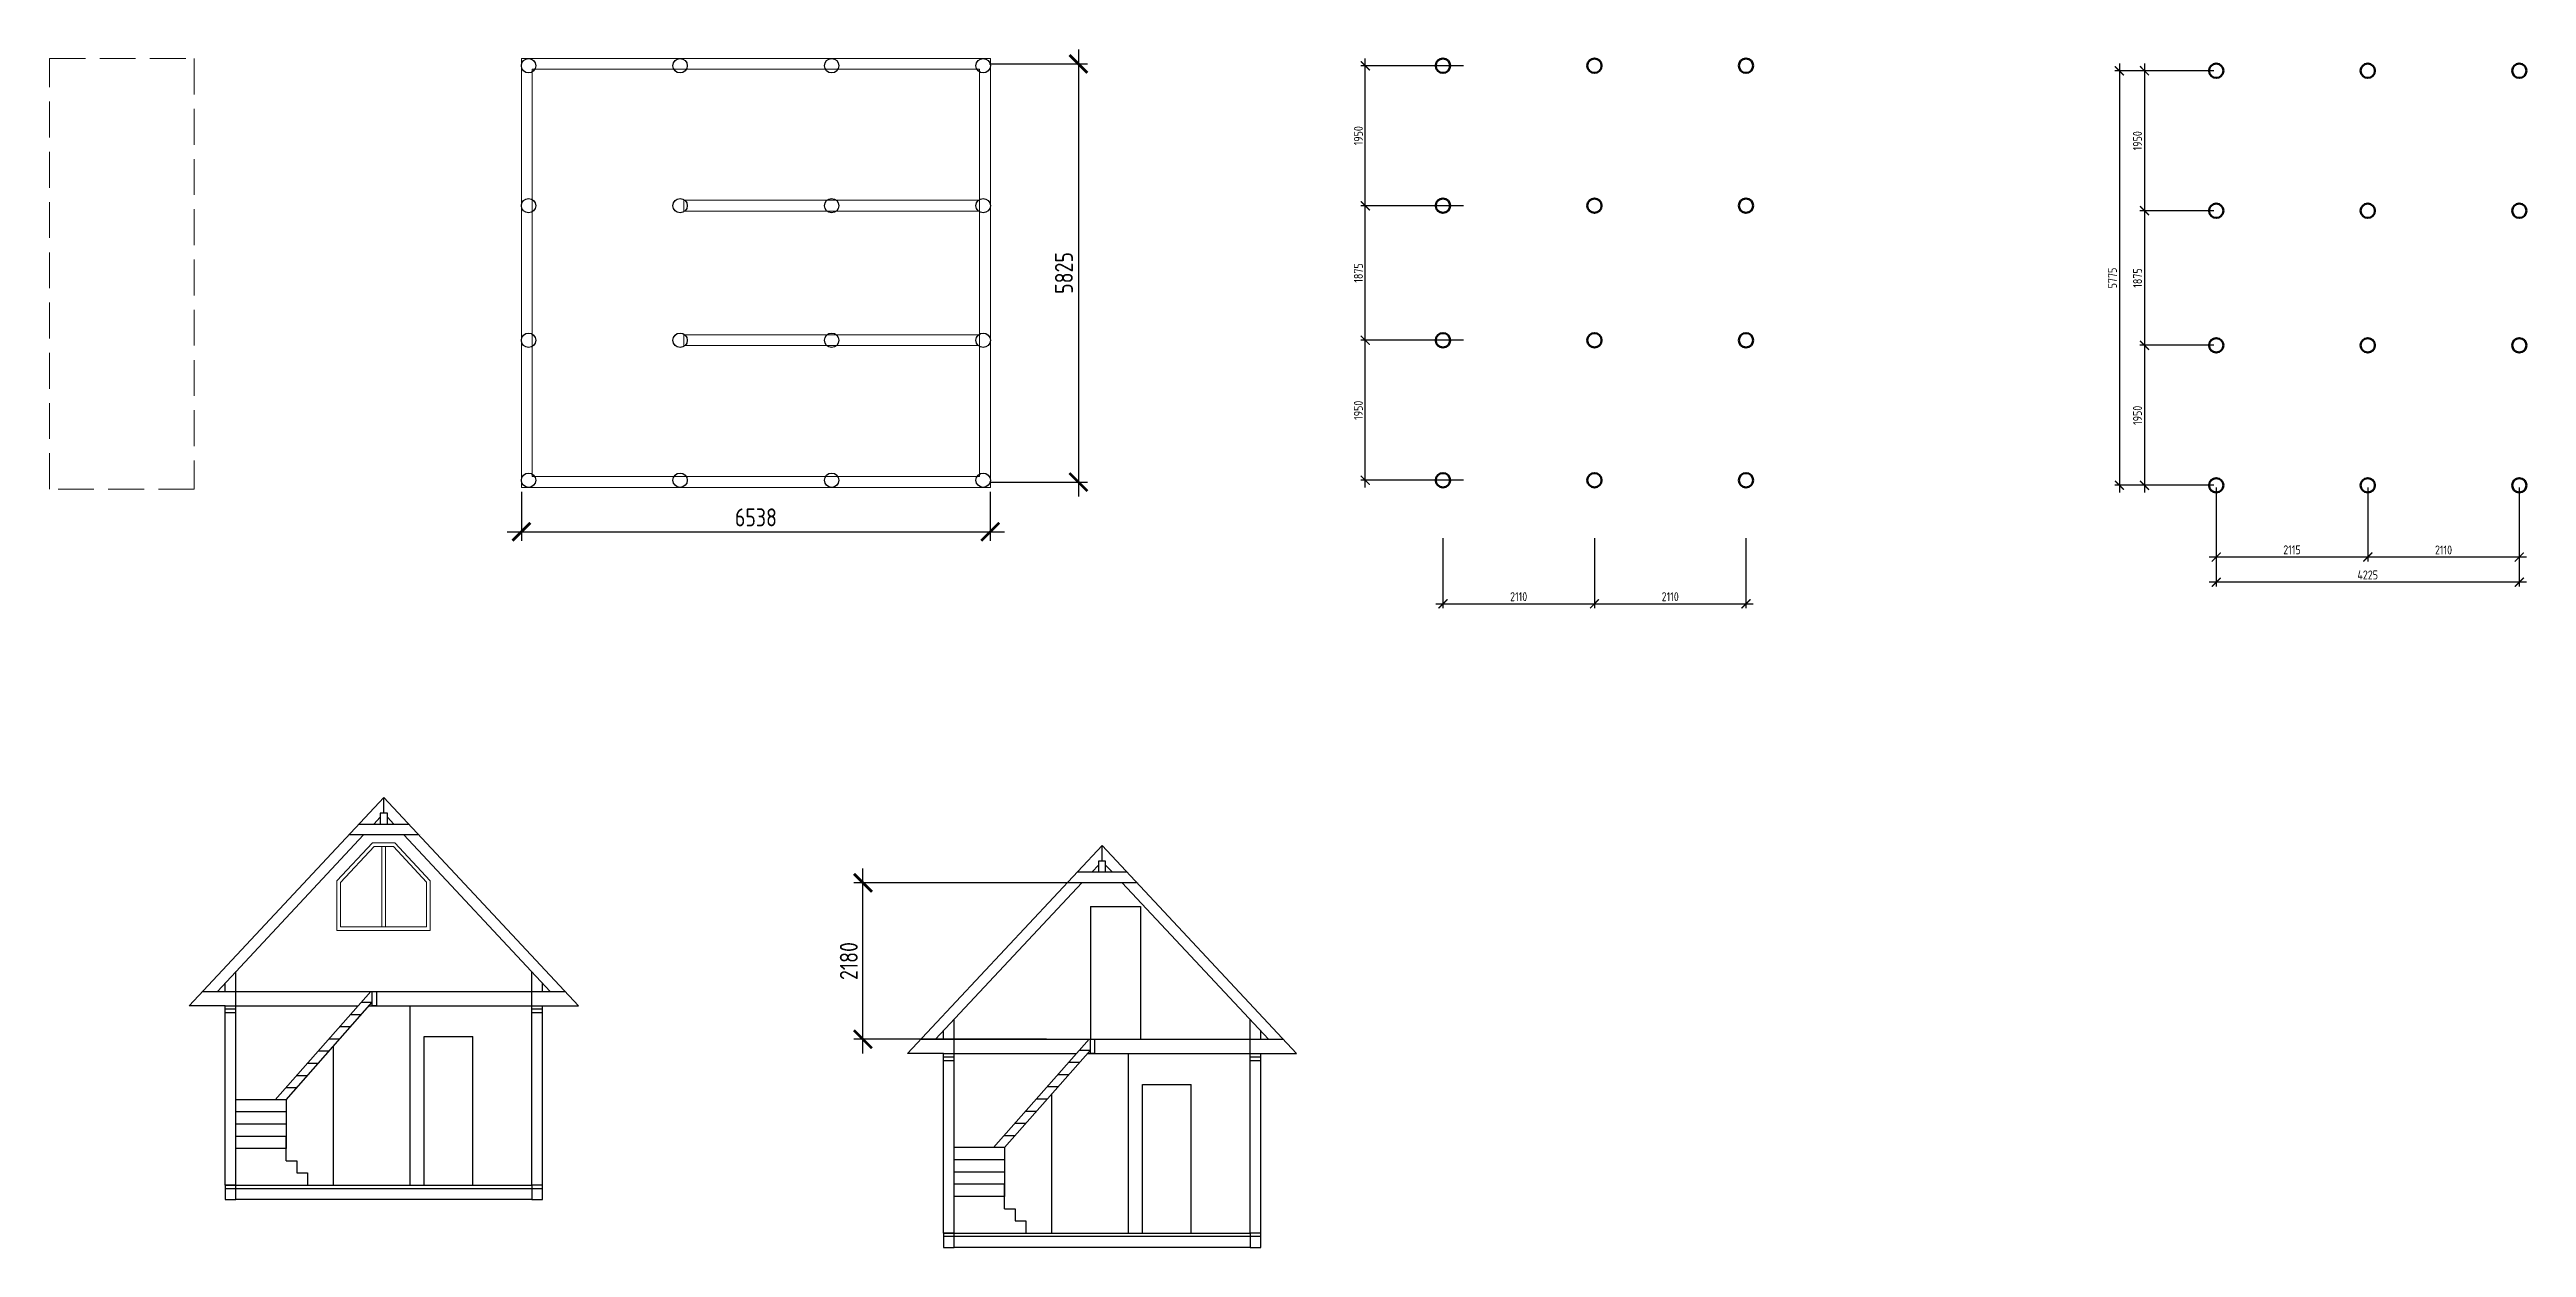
# Model space of a CAD drawing. Header units: millimetres. Extents: x 743280 to 1140305, y -337608 to -106611.
# Drawn here: x 953300 to 987832, y -209724 to -193036 of the extents above; entities that cross this region are included whole.
import ezdxf

# ---------------------------------------------------------------- set-up
doc = ezdxf.new("R2010")
doc.units = ezdxf.units.MM
doc.header["$PDMODE"] = 35
doc.linetypes.add('GOST2.303 4', pattern=[7, 5, -2, 0])
doc.layers.get('Defpoints').update_dxf_attribs({"color": 9})
doc.layers.add('SANTEH', color=7, linetype='Continuous')
for name, color, linetype, lineweight in [('НЕВИДИМЫЕ', 6, 'GOST2.303 4', 13), ('ОСНОВНЫЕ', 7, 'Continuous', 30), ('РАЗМЕРЫ', 42, 'Continuous', 13), ('ТОНКИЕ', 250, 'Continuous', 13)]:
    doc.layers.add(name, color=color, linetype=linetype, lineweight=lineweight)
doc.styles.add('GOST 2.304', font='CS_Gost2304.shx')
doc.dimstyles.new('СПДС', dxfattribs={"dimtxt": 2.5, "dimasz": 2.5, "dimexe": 1.25, "dimexo": 0.625, "dimtad": 1, "dimdec": 0, "dimtxsty": 'GOST 2.304', "dimblk": 'ARCHTICK', "dimblk1": 'ARCHTICK', "dimblk2": 'ARCHTICK', "dimcen": 2.5, "dimdle": 2, "dimadec": 0, "dimazin": 2, "dimtfac": 0.75, "dimtdec": 4, "dimtmove": 1, "dimatfit": 3, "dimfxl": 1, "dimtolj": 1, "dimarcsym": 1})

msp = doc.modelspace()

# ---------------------------------------------------------------- blocks, each defined once
blk = doc.blocks.new('_ArchTick')
at = {"color": 0, "linetype": 'ByBlock', "const_width": 0.15}
blk.add_lwpolyline([(-0.5, -0.5), (0.5, 0.5)], dxfattribs=at)
blk = doc.blocks.new('*D26')
at = {"layer": 'Defpoints', "color": 0, "ltscale": 100, "transparency": 16777216}
for p in [(966341, -193236), (966341, -199061), (967644, -199061)]:
    blk.add_point(p, dxfattribs=at)
at = {"layer": 'РАЗМЕРЫ', "color": 0, "lineweight": -2, "ltscale": 100, "transparency": 16777216}
for p, q in [((966404, -193236), (967769, -193236)), ((967644, -193036), (967644, -199261)), ((966404, -199061), (967769, -199061))]:
    blk.add_line(p, q, dxfattribs=at)
at = {"layer": 'РАЗМЕРЫ', "color": 0, "lineweight": -2, "ltscale": 100, "transparency": 16777216, "xscale": 250, "yscale": 250, "zscale": 250}
for p, rotation in [((967644, -193236), 90), ((967644, -199061), 270)]:
    blk.add_blockref('_ArchTick', p, dxfattribs=dict(at, rotation=rotation))
at = {"layer": 'РАЗМЕРЫ', "color": 0, "ltscale": 100, "transparency": 16777216, "insert": (967442, -196148), "char_height": 250, "attachment_point": 5, "rotation": 90, "style": 'GOST 2.304'}
blk.add_mtext('\\A1;5825', dxfattribs=at)
blk = doc.blocks.new('*D27')
at = {"layer": 'Defpoints', "color": 0, "ltscale": 100, "transparency": 16777216}
for p in [(971644, -197086), (973045, -197086), (973045, -199036)]:
    blk.add_point(p, dxfattribs=at)
at = {"layer": 'РАЗМЕРЫ', "color": 0, "lineweight": -2, "ltscale": 100, "transparency": 16777216}
for p, q in [((973014, -197086), (971581, -197086)), ((971644, -199136), (971644, -196986)), ((973014, -199036), (971581, -199036))]:
    blk.add_line(p, q, dxfattribs=at)
at = {"layer": 'РАЗМЕРЫ', "color": 0, "lineweight": -2, "ltscale": 100, "transparency": 16777216, "xscale": 125, "yscale": 125, "zscale": 125}
for p, rotation in [((971644, -197086), 90), ((971644, -199036), 270)]:
    blk.add_blockref('_ArchTick', p, dxfattribs=dict(at, rotation=rotation))
at = {"layer": 'РАЗМЕРЫ', "color": 0, "ltscale": 100, "transparency": 16777216, "insert": (971547, -198061), "char_height": 125, "attachment_point": 5, "rotation": 90, "style": 'GOST 2.304'}
blk.add_mtext('\\A1;1950', dxfattribs=at)
blk = doc.blocks.new('*D28')
at = {"layer": 'Defpoints', "color": 0, "ltscale": 100, "transparency": 16777216}
for p in [(971644, -195211), (973045, -195211), (973045, -197086)]:
    blk.add_point(p, dxfattribs=at)
at = {"layer": 'РАЗМЕРЫ', "color": 0, "lineweight": -2, "ltscale": 100, "transparency": 16777216}
for p, q in [((973014, -195211), (971581, -195211)), ((971644, -197186), (971644, -195111)), ((973014, -197086), (971581, -197086))]:
    blk.add_line(p, q, dxfattribs=at)
at = {"layer": 'РАЗМЕРЫ', "color": 0, "lineweight": -2, "ltscale": 100, "transparency": 16777216, "xscale": 125, "yscale": 125, "zscale": 125}
for p, rotation in [((971644, -195211), 90), ((971644, -197086), 270)]:
    blk.add_blockref('_ArchTick', p, dxfattribs=dict(at, rotation=rotation))
at = {"layer": 'РАЗМЕРЫ', "color": 0, "ltscale": 100, "transparency": 16777216, "insert": (971548, -196148), "char_height": 125, "attachment_point": 5, "rotation": 90, "style": 'GOST 2.304'}
blk.add_mtext('\\A1;1875', dxfattribs=at)
blk = doc.blocks.new('*D29')
at = {"layer": 'Defpoints', "color": 0, "ltscale": 100, "transparency": 16777216}
for p in [(971644, -193261), (973045, -193261), (973045, -195211)]:
    blk.add_point(p, dxfattribs=at)
at = {"layer": 'РАЗМЕРЫ', "color": 0, "lineweight": -2, "ltscale": 100, "transparency": 16777216}
for p, q in [((973014, -193261), (971581, -193261)), ((971644, -195311), (971644, -193161)), ((973014, -195211), (971581, -195211))]:
    blk.add_line(p, q, dxfattribs=at)
at = {"layer": 'РАЗМЕРЫ', "color": 0, "lineweight": -2, "ltscale": 100, "transparency": 16777216, "xscale": 125, "yscale": 125, "zscale": 125}
for p, rotation in [((971644, -193261), 90), ((971644, -195211), 270)]:
    blk.add_blockref('_ArchTick', p, dxfattribs=dict(at, rotation=rotation))
at = {"layer": 'РАЗМЕРЫ', "color": 0, "ltscale": 100, "transparency": 16777216, "insert": (971547, -194236), "char_height": 125, "attachment_point": 5, "rotation": 90, "style": 'GOST 2.304'}
blk.add_mtext('\\A1;1950', dxfattribs=at)
blk = doc.blocks.new('*D30')
at = {"layer": 'Defpoints', "color": 0, "ltscale": 100, "transparency": 16777216}
for p in [(972726, -199813), (974839, -199813), (974839, -200757)]:
    blk.add_point(p, dxfattribs=at)
at = {"layer": 'РАЗМЕРЫ', "color": 0, "lineweight": -2, "ltscale": 100, "transparency": 16777216}
for p, q in [((972726, -199844), (972726, -200820)), ((974839, -199844), (974839, -200820)), ((972626, -200757), (974939, -200757))]:
    blk.add_line(p, q, dxfattribs=at)
at = {"layer": 'РАЗМЕРЫ', "color": 0, "lineweight": -2, "ltscale": 100, "transparency": 16777216, "xscale": 125, "yscale": 125, "zscale": 125, "rotation": 180}
blk.add_blockref('_ArchTick', (972726, -200757), dxfattribs=at)
at = {"layer": 'РАЗМЕРЫ', "color": 0, "lineweight": -2, "ltscale": 100, "transparency": 16777216, "xscale": 125, "yscale": 125, "zscale": 125}
blk.add_blockref('_ArchTick', (974839, -200757), dxfattribs=at)
at = {"layer": 'РАЗМЕРЫ', "color": 0, "ltscale": 100, "transparency": 16777216, "insert": (973782, -200658), "char_height": 125, "attachment_point": 5, "style": 'GOST 2.304'}
blk.add_mtext('\\A1;2110', dxfattribs=at)
blk = doc.blocks.new('*D31')
at = {"layer": 'Defpoints', "color": 0, "ltscale": 100, "transparency": 16777216}
for p in [(959879, -199136), (966416, -199136), (966416, -199753)]:
    blk.add_point(p, dxfattribs=at)
at = {"layer": 'РАЗМЕРЫ', "color": 0, "lineweight": -2, "ltscale": 100, "transparency": 16777216}
for p, q in [((959879, -199198), (959879, -199878)), ((966416, -199198), (966416, -199878)), ((959679, -199753), (966616, -199753))]:
    blk.add_line(p, q, dxfattribs=at)
at = {"layer": 'РАЗМЕРЫ', "color": 0, "lineweight": -2, "ltscale": 100, "transparency": 16777216, "xscale": 250, "yscale": 250, "zscale": 250, "rotation": 180}
blk.add_blockref('_ArchTick', (959879, -199753), dxfattribs=at)
at = {"layer": 'РАЗМЕРЫ', "color": 0, "lineweight": -2, "ltscale": 100, "transparency": 16777216, "xscale": 250, "yscale": 250, "zscale": 250}
blk.add_blockref('_ArchTick', (966416, -199753), dxfattribs=at)
at = {"layer": 'РАЗМЕРЫ', "color": 0, "ltscale": 100, "transparency": 16777216, "insert": (963148, -199553), "char_height": 250, "attachment_point": 5, "style": 'GOST 2.304'}
blk.add_mtext('\\A1;6538', dxfattribs=at)
blk = doc.blocks.new('*D32')
at = {"layer": 'Defpoints', "color": 0, "ltscale": 100, "transparency": 16777216}
for p in [(974839, -199813), (976951, -199813), (976951, -200757)]:
    blk.add_point(p, dxfattribs=at)
at = {"layer": 'РАЗМЕРЫ', "color": 0, "lineweight": -2, "ltscale": 100, "transparency": 16777216}
for p, q in [((974839, -199844), (974839, -200820)), ((976951, -199844), (976951, -200820)), ((974739, -200757), (977051, -200757))]:
    blk.add_line(p, q, dxfattribs=at)
at = {"layer": 'РАЗМЕРЫ', "color": 0, "lineweight": -2, "ltscale": 100, "transparency": 16777216, "xscale": 125, "yscale": 125, "zscale": 125, "rotation": 180}
blk.add_blockref('_ArchTick', (974839, -200757), dxfattribs=at)
at = {"layer": 'РАЗМЕРЫ', "color": 0, "lineweight": -2, "ltscale": 100, "transparency": 16777216, "xscale": 125, "yscale": 125, "zscale": 125}
blk.add_blockref('_ArchTick', (976951, -200757), dxfattribs=at)
at = {"layer": 'РАЗМЕРЫ', "color": 0, "ltscale": 100, "transparency": 16777216, "insert": (975895, -200658), "char_height": 125, "attachment_point": 5, "style": 'GOST 2.304'}
blk.add_mtext('\\A1;2110', dxfattribs=at)
blk = doc.blocks.new('*D40')
at = {"layer": 'Defpoints', "color": 0, "ltscale": 100, "transparency": 16777216}
for p in [(964640, -204644), (967693, -204644), (967260, -206824)]:
    blk.add_point(p, dxfattribs=at)
at = {"layer": 'РАЗМЕРЫ', "color": 0, "lineweight": -2, "ltscale": 100, "transparency": 16777216}
for p, q in [((967630, -204644), (964515, -204644)), ((964640, -207024), (964640, -204444)), ((967198, -206824), (964515, -206824))]:
    blk.add_line(p, q, dxfattribs=at)
at = {"layer": 'РАЗМЕРЫ', "color": 0, "lineweight": -2, "ltscale": 100, "transparency": 16777216, "xscale": 250, "yscale": 250, "zscale": 250}
for p, rotation in [((964640, -204644), 90), ((964640, -206824), 270)]:
    blk.add_blockref('_ArchTick', p, dxfattribs=dict(at, rotation=rotation))
at = {"layer": 'РАЗМЕРЫ', "color": 0, "ltscale": 100, "transparency": 16777216, "insert": (964443, -205734), "char_height": 250, "attachment_point": 5, "rotation": 90, "style": 'GOST 2.304'}
blk.add_mtext('\\A1;2180', dxfattribs=at)
blk = doc.blocks.new('*D33')
at = {"layer": 'Defpoints', "color": 0, "transparency": 16777216}
for p in [(983507, -193331), (982157, -199106), (983507, -199106)]:
    blk.add_point(p, dxfattribs=at)
at = {"layer": 'РАЗМЕРЫ', "color": 0, "lineweight": -2, "transparency": 16777216}
for p, q in [((983475, -193331), (982094, -193331)), ((982157, -193231), (982157, -199206)), ((983475, -199106), (982094, -199106))]:
    blk.add_line(p, q, dxfattribs=at)
at = {"layer": 'РАЗМЕРЫ', "color": 0, "lineweight": -2, "transparency": 16777216, "xscale": 125, "yscale": 125, "zscale": 125}
for p, rotation in [((982157, -193331), 90), ((982157, -199106), 270)]:
    blk.add_blockref('_ArchTick', p, dxfattribs=dict(at, rotation=rotation))
at = {"layer": 'РАЗМЕРЫ', "color": 0, "transparency": 16777216, "insert": (982060, -196218), "char_height": 125, "attachment_point": 5, "rotation": 90, "style": 'GOST 2.304'}
blk.add_mtext('\\A1;5775', dxfattribs=at)
blk = doc.blocks.new('*D34')
at = {"layer": 'Defpoints', "color": 0, "transparency": 16777216}
for p in [(983507, -197156), (982507, -199106), (983507, -199106)]:
    blk.add_point(p, dxfattribs=at)
at = {"layer": 'РАЗМЕРЫ', "color": 0, "lineweight": -2, "transparency": 16777216}
for p, q in [((983475, -197156), (982444, -197156)), ((982507, -197056), (982507, -199206)), ((983475, -199106), (982444, -199106))]:
    blk.add_line(p, q, dxfattribs=at)
at = {"layer": 'РАЗМЕРЫ', "color": 0, "lineweight": -2, "transparency": 16777216, "xscale": 125, "yscale": 125, "zscale": 125}
for p, rotation in [((982507, -197156), 90), ((982507, -199106), 270)]:
    blk.add_blockref('_ArchTick', p, dxfattribs=dict(at, rotation=rotation))
at = {"layer": 'РАЗМЕРЫ', "color": 0, "transparency": 16777216, "insert": (982409, -198131), "char_height": 125, "attachment_point": 5, "rotation": 90, "style": 'GOST 2.304'}
blk.add_mtext('\\A1;1950', dxfattribs=at)
blk = doc.blocks.new('*D35')
at = {"layer": 'Defpoints', "color": 0, "transparency": 16777216}
for p in [(983507, -195281), (982507, -197156), (983507, -197156)]:
    blk.add_point(p, dxfattribs=at)
at = {"layer": 'РАЗМЕРЫ', "color": 0, "lineweight": -2, "transparency": 16777216}
for p, q in [((983475, -195281), (982444, -195281)), ((982507, -195181), (982507, -197256)), ((983475, -197156), (982444, -197156))]:
    blk.add_line(p, q, dxfattribs=at)
at = {"layer": 'РАЗМЕРЫ', "color": 0, "lineweight": -2, "transparency": 16777216, "xscale": 125, "yscale": 125, "zscale": 125}
for p, rotation in [((982507, -195281), 90), ((982507, -197156), 270)]:
    blk.add_blockref('_ArchTick', p, dxfattribs=dict(at, rotation=rotation))
at = {"layer": 'РАЗМЕРЫ', "color": 0, "transparency": 16777216, "insert": (982410, -196218), "char_height": 125, "attachment_point": 5, "rotation": 90, "style": 'GOST 2.304'}
blk.add_mtext('\\A1;1875', dxfattribs=at)
blk = doc.blocks.new('*D36')
at = {"layer": 'Defpoints', "color": 0, "transparency": 16777216}
for p in [(983507, -193331), (982507, -195281), (983507, -195281)]:
    blk.add_point(p, dxfattribs=at)
at = {"layer": 'РАЗМЕРЫ', "color": 0, "lineweight": -2, "transparency": 16777216}
for p, q in [((983475, -193331), (982444, -193331)), ((982507, -193231), (982507, -195381)), ((983475, -195281), (982444, -195281))]:
    blk.add_line(p, q, dxfattribs=at)
at = {"layer": 'РАЗМЕРЫ', "color": 0, "lineweight": -2, "transparency": 16777216, "xscale": 125, "yscale": 125, "zscale": 125}
for p, rotation in [((982507, -193331), 90), ((982507, -195281), 270)]:
    blk.add_blockref('_ArchTick', p, dxfattribs=dict(at, rotation=rotation))
at = {"layer": 'РАЗМЕРЫ', "color": 0, "transparency": 16777216, "insert": (982409, -194306), "char_height": 125, "attachment_point": 5, "rotation": 90, "style": 'GOST 2.304'}
blk.add_mtext('\\A1;1950', dxfattribs=at)
blk = doc.blocks.new('*D37')
at = {"layer": 'Defpoints', "color": 0, "transparency": 16777216}
for p in [(983507, -199106), (987732, -199106), (983507, -200456)]:
    blk.add_point(p, dxfattribs=at)
at = {"layer": 'РАЗМЕРЫ', "color": 0, "lineweight": -2, "transparency": 16777216}
for p, q in [((983507, -199137), (983507, -200518)), ((987732, -199137), (987732, -200518)), ((987832, -200456), (983407, -200456))]:
    blk.add_line(p, q, dxfattribs=at)
at = {"layer": 'РАЗМЕРЫ', "color": 0, "lineweight": -2, "transparency": 16777216, "xscale": 125, "yscale": 125, "zscale": 125, "rotation": 180}
blk.add_blockref('_ArchTick', (983507, -200456), dxfattribs=at)
at = {"layer": 'РАЗМЕРЫ', "color": 0, "lineweight": -2, "transparency": 16777216, "xscale": 125, "yscale": 125, "zscale": 125}
blk.add_blockref('_ArchTick', (987732, -200456), dxfattribs=at)
at = {"layer": 'РАЗМЕРЫ', "color": 0, "transparency": 16777216, "insert": (985619, -200355), "char_height": 125, "attachment_point": 5, "style": 'GOST 2.304'}
blk.add_mtext('\\A1;4225', dxfattribs=at)
blk = doc.blocks.new('*D38')
at = {"layer": 'Defpoints', "color": 0, "transparency": 16777216}
for p in [(983507, -199106), (985620, -199106), (983507, -200106)]:
    blk.add_point(p, dxfattribs=at)
at = {"layer": 'РАЗМЕРЫ', "color": 0, "lineweight": -2, "transparency": 16777216}
for p, q in [((983507, -199137), (983507, -200168)), ((985620, -199137), (985620, -200168)), ((985720, -200106), (983407, -200106))]:
    blk.add_line(p, q, dxfattribs=at)
at = {"layer": 'РАЗМЕРЫ', "color": 0, "lineweight": -2, "transparency": 16777216, "xscale": 125, "yscale": 125, "zscale": 125, "rotation": 180}
blk.add_blockref('_ArchTick', (983507, -200106), dxfattribs=at)
at = {"layer": 'РАЗМЕРЫ', "color": 0, "lineweight": -2, "transparency": 16777216, "xscale": 125, "yscale": 125, "zscale": 125}
blk.add_blockref('_ArchTick', (985620, -200106), dxfattribs=at)
at = {"layer": 'РАЗМЕРЫ', "color": 0, "transparency": 16777216, "insert": (984563, -200005), "char_height": 125, "attachment_point": 5, "style": 'GOST 2.304'}
blk.add_mtext('\\A1;2115', dxfattribs=at)
blk = doc.blocks.new('*D39')
at = {"layer": 'Defpoints', "color": 0, "transparency": 16777216}
for p in [(985620, -199106), (987732, -199106), (985620, -200106)]:
    blk.add_point(p, dxfattribs=at)
at = {"layer": 'РАЗМЕРЫ', "color": 0, "lineweight": -2, "transparency": 16777216}
for p, q in [((985620, -199137), (985620, -200168)), ((987732, -199137), (987732, -200168)), ((987832, -200106), (985520, -200106))]:
    blk.add_line(p, q, dxfattribs=at)
at = {"layer": 'РАЗМЕРЫ', "color": 0, "lineweight": -2, "transparency": 16777216, "xscale": 125, "yscale": 125, "zscale": 125, "rotation": 180}
blk.add_blockref('_ArchTick', (985620, -200106), dxfattribs=at)
at = {"layer": 'РАЗМЕРЫ', "color": 0, "lineweight": -2, "transparency": 16777216, "xscale": 125, "yscale": 125, "zscale": 125}
blk.add_blockref('_ArchTick', (987732, -200106), dxfattribs=at)
at = {"layer": 'РАЗМЕРЫ', "color": 0, "transparency": 16777216, "insert": (986676, -200007), "char_height": 125, "attachment_point": 5, "style": 'GOST 2.304'}
blk.add_mtext('\\A1;2110', dxfattribs=at)

# ---------------------------------------------------------------- dimensions: what is measured, and where the dimension line sits
at = {"layer": 'РАЗМЕРЫ', "ltscale": 100}
for base, p1, p2, override, picture, middle in [((967643.9, -199060.6), (966341.3, -193235.6), (966341.3, -199060.6), {"dimscale": 100}, '*D26', (967441.5, -196148.1)), ((971644, -193260.6), (973045.1, -195210.6), (973045.1, -193260.6), {"dimscale": 50, "dimlfac": 1, "dimtxsty": 'GOST 2.304', "dimblk1": 'ArchTick', "dimblk2": 'ArchTick', "dimsah": 1, "dimtolj": 1}, '*D29', (971546.6, -194235.6)), ((971644, -195210.6), (973045.1, -197085.6), (973045.1, -195210.6), {"dimscale": 50, "dimlfac": 1, "dimtxsty": 'GOST 2.304', "dimblk1": 'ArchTick', "dimblk2": 'ArchTick', "dimsah": 1, "dimtolj": 1}, '*D28', (971547.6, -196148.1)), ((971644, -197085.6), (973045.1, -199035.6), (973045.1, -197085.6), {"dimscale": 50, "dimlfac": 1, "dimtxsty": 'GOST 2.304', "dimblk1": 'ArchTick', "dimblk2": 'ArchTick', "dimsah": 1, "dimtolj": 1}, '*D27', (971546.6, -198060.6)), ((964640, -204644), (967260, -206823.9), (967692.9, -204644), {"dimscale": 100}, '*D40', (964442.8, -205733.9))]:
    dim = msp.add_linear_dim(base=base, p1=p1, p2=p2, angle=90, dimstyle='СПДС', override=override, dxfattribs=at)
    dim.commit()
    dim.dimension.update_dxf_attribs({"geometry": picture, "text_midpoint": middle})
at = {"layer": 'РАЗМЕРЫ'}
for base, p1, p2, picture, middle in [((982156.7, -199106), (983506.7, -193331), (983506.7, -199106), '*D33', (982060.4, -196218.5)), ((982506.7, -195281), (983506.7, -193331), (983506.7, -195281), '*D36', (982409.4, -194306)), ((982506.7, -197156), (983506.7, -195281), (983506.7, -197156), '*D35', (982410.4, -196218.5)), ((982506.7, -199106), (983506.7, -197156), (983506.7, -199106), '*D34', (982409.4, -198131))]:
    dim = msp.add_linear_dim(base=base, p1=p1, p2=p2, angle=270, dimstyle='СПДС', override={"dimscale": 50, "dimlfac": 1, "dimtxsty": 'GOST 2.304', "dimblk1": 'ArchTick', "dimblk2": 'ArchTick', "dimsah": 1, "dimtolj": 1}, dxfattribs=at)
    dim.commit()
    dim.dimension.update_dxf_attribs({"geometry": picture, "text_midpoint": middle})
at = {"layer": 'РАЗМЕРЫ', "ltscale": 100}
dim = msp.add_linear_dim(base=(966416.3446396, -199753.2599691), p1=(959878.8446396, -199135.5638351), p2=(966416.3446396, -199135.5638351), dimstyle='СПДС', override={"dimscale": 100}, dxfattribs=at)
dim.commit()
dim.dimension.update_dxf_attribs({"geometry": '*D31', "text_midpoint": (963147.5946396, -199553.3480476)})
at = {"layer": 'РАЗМЕРЫ'}
for base, p1, p2, override, picture, middle in [((983506.7, -200456), (987731.7, -199106), (983506.7, -199106), {"dimscale": 50, "dimlfac": 1, "dimtxsty": 'GOST 2.304', "dimblk1": 'ArchTick', "dimblk2": 'ArchTick', "dimsah": 1, "dimtolj": 1}, '*D37', (985619.2, -200354.8)), ((983506.7, -200106), (985619.7, -199106), (983506.7, -199106), {"dimscale": 50, "dimlfac": 1, "dimrnd": 5, "dimtxsty": 'GOST 2.304', "dimblk1": 'ArchTick', "dimblk2": 'ArchTick', "dimsah": 1, "dimtolj": 1}, '*D38', (984563.2, -200004.8)), ((985619.7, -200106), (987731.7, -199106), (985619.7, -199106), {"dimscale": 50, "dimlfac": 1, "dimrnd": 5, "dimtxsty": 'GOST 2.304', "dimblk1": 'ArchTick', "dimblk2": 'ArchTick', "dimsah": 1, "dimtolj": 1}, '*D39', (986675.7, -200007.4))]:
    dim = msp.add_linear_dim(base=base, p1=p1, p2=p2, dimstyle='СПДС', override=override, dxfattribs=at)
    dim.commit()
    dim.dimension.update_dxf_attribs({"geometry": picture, "text_midpoint": middle})
at = {"layer": 'РАЗМЕРЫ', "ltscale": 100}
for base, p1, p2, picture, middle in [((974838.7, -200757), (972726.2, -199812.7), (974838.7, -199812.7), '*D30', (973782.4, -200658.4)), ((976951.2, -200757), (974838.7, -199812.7), (976951.2, -199812.7), '*D32', (975894.9, -200658.4))]:
    dim = msp.add_linear_dim(base=base, p1=p1, p2=p2, text='2110', dimstyle='СПДС', override={"dimscale": 50, "dimlfac": 1, "dimtxsty": 'GOST 2.304', "dimblk1": 'ArchTick', "dimblk2": 'ArchTick', "dimsah": 1, "dimtolj": 1}, dxfattribs=at)
    dim.commit()
    dim.dimension.update_dxf_attribs({"geometry": picture, "text_midpoint": middle})

# ---------------------------------------------------------------- linework, layer by layer
at = {"layer": 'SANTEH', "ltscale": 100}
for p, q in [((957960.5, -203456.5), (955248, -206356.5)), ((957910.5, -203729.6), (957820.2, -203826.1)), ((957960.5, -203456.5), (960673, -206356.5)), ((957960.5, -203676.1), (957960.5, -203456.5)), ((958010.5, -203729.6), (958100.8, -203826.1)), ((957679.3, -203976.7), (955640.5, -206156.5)), ((958241.7, -203976.7), (960280.5, -206156.5)), ((967974, -204123.9), (965261.5, -207023.9)), ((967924, -204396.9), (967833.7, -204493.4)), ((967974, -204123.9), (970686.5, -207023.9)), ((967974, -204343.4), (967974, -204123.9)), ((968024, -204396.9), (968114.3, -204493.4)), ((967692.9, -204644), (965654, -206823.9)), ((968255.2, -204644), (970294.1, -206823.9)), ((967811.5, -204973.9), (967811.5, -206823.9)), ((967811.5, -204973.9), (968511.5, -204973.9)), ((968511.5, -204973.9), (968511.5, -206823.9)), ((955435.1, -206156.5), (960485.9, -206156.5)), ((955748, -206156.5), (955748, -206041.5)), ((955898, -206356.5), (955898, -205881.2)), ((956448, -207666.5), (957780.4, -206156.5)), ((960023, -206356.5), (960023, -205881.2)), ((960173, -206156.5), (960173, -206041.5)), ((955748, -206356.5), (955248, -206356.5)), ((955748, -206356.5), (957603.9, -206356.5)), ((955748, -208856.5), (955748, -206406.5)), ((955898, -207666.5), (955898, -206406.5)), ((956598, -207666.5), (957798, -206306.5)), ((957498, -206476.5), (957648, -206476.5)), ((957648, -206306.5), (957798, -206306.5)), ((957753.9, -206356.5), (960173, -206356.5)), ((958323, -206356.5), (958323, -208856.5)), ((960023, -206706.5), (960023, -206456.5)), ((960173, -206356.5), (960673, -206356.5)), ((960173, -208856.5), (960173, -206456.5)), ((960173, -209056.5), (960173, -206456.5)), ((957198, -206816.5), (957348, -206816.5)), ((957348, -206646.5), (957498, -206646.5)), ((958522.4, -206786.5), (959202.4, -206786.5)), ((958522.4, -208856.5), (958522.4, -206786.5)), ((959202.4, -208856.5), (959202.4, -206786.5)), ((960023, -208856.5), (960023, -206706.5)), ((965448.6, -206823.9), (970499.5, -206823.9)), ((965761.5, -206823.9), (965761.5, -206708.9)), ((965911.5, -207023.9), (965911.5, -206548.5)), ((966461.5, -208333.9), (967793.9, -206823.9)), ((970036.5, -207023.9), (970036.5, -206548.5)), ((970186.5, -206823.9), (970186.5, -206708.9)), ((955898, -208856.5), (955898, -206856.5)), ((956898, -207156.5), (957048, -207156.5)), ((957048, -206986.5), (957198, -206986.5)), ((957260.2, -208856.5), (957260.2, -206916)), ((965761.5, -207023.9), (965261.5, -207023.9)), ((965761.5, -207023.9), (967617.4, -207023.9)), ((965761.5, -209523.9), (965761.5, -207073.9)), ((965911.5, -208333.9), (965911.5, -207073.9)), ((966611.5, -208333.9), (967811.5, -206973.9)), ((967511.5, -207143.9), (967661.5, -207143.9)), ((967661.5, -206973.9), (967811.5, -206973.9)), ((967767.4, -207023.9), (970186.5, -207023.9)), ((968336.5, -207023.9), (968336.5, -209523.9)), ((970036.5, -207373.9), (970036.5, -207123.9)), ((970186.5, -207023.9), (970686.5, -207023.9)), ((970186.5, -209523.9), (970186.5, -207123.9)), ((970186.5, -209723.9), (970186.5, -207123.9)), ((956598, -207496.5), (956748, -207496.5)), ((956748, -207326.5), (956898, -207326.5)), ((965911.5, -209523.9), (965911.5, -207523.9)), ((967211.5, -207483.9), (967361.5, -207483.9)), ((967361.5, -207313.9), (967511.5, -207313.9)), ((968535.9, -209523.9), (968535.9, -207453.9)), ((968535.9, -207453.9), (969215.9, -207453.9)), ((969215.9, -209523.9), (969215.9, -207453.9)), ((970036.5, -209523.9), (970036.5, -207373.9)), ((956598, -207666.5), (955898, -207666.5)), ((956598, -207836.5), (955898, -207836.5)), ((956598, -207666.5), (956598, -208346.5)), ((966911.5, -207823.9), (967061.5, -207823.9)), ((967061.5, -207653.9), (967211.5, -207653.9)), ((967273.7, -209523.9), (967273.7, -207583.4)), ((956598, -208006.5), (955898, -208006.5)), ((956598, -208176.5), (955898, -208176.5)), ((956598, -208346.5), (956598, -208176.5)), ((966611.5, -208163.9), (966761.5, -208163.9)), ((966761.5, -207993.9), (966911.5, -207993.9)), ((956598, -208346.5), (955898, -208346.5)), ((956598, -208516.5), (956598, -208346.5)), ((956598, -208516.5), (956748, -208516.5)), ((956748, -208516.5), (956748, -208686.5)), ((966611.5, -208333.9), (965911.5, -208333.9)), ((966611.5, -208503.9), (965911.5, -208503.9)), ((966611.5, -208333.9), (966611.5, -209013.9)), ((955898, -208856.5), (955748, -208856.5)), ((955898, -208856.5), (956598, -208856.5)), ((956748, -208686.5), (956898, -208686.5)), ((956898, -208686.5), (956898, -208856.5)), ((966611.5, -208673.9), (965911.5, -208673.9)), ((966611.5, -208843.9), (965911.5, -208843.9)), ((966611.5, -209013.9), (966611.5, -208843.9)), ((966611.5, -209013.9), (965911.5, -209013.9)), ((966611.5, -209183.9), (966611.5, -209013.9)), ((966611.5, -209183.9), (966761.5, -209183.9)), ((966761.5, -209183.9), (966761.5, -209353.9)), ((965911.5, -209523.9), (965761.5, -209523.9)), ((965911.5, -209523.9), (966611.5, -209523.9)), ((966761.5, -209353.9), (966911.5, -209353.9)), ((966911.5, -209353.9), (966911.5, -209523.9))]:
    msp.add_line(p, q, dxfattribs=at)
for points in [[(958447.1, -203976.7), (957474, -203976.7)], [(957614.8, -203826.1), (958306.2, -203826.1)], [(968460.6, -204644), (967487.5, -204644)], [(967628.4, -204493.4), (968319.7, -204493.4)]]:
    msp.add_lwpolyline(points, dxfattribs=at)
for points in [[(958466.5, -203975.7), (958466.5, -203975.7)], [(968480, -204643), (968480, -204643)]]:
    msp.add_lwpolyline(points, close=True, dxfattribs=at)
at = {"layer": 'НЕВИДИМЫЕ', "ltscale": 100}
msp.add_lwpolyline([(953300.1, -199160.6), (953300.1, -193160.6), (955318.2, -193160.6), (955318.2, -199160.6)], close=True, dxfattribs=at)
at = {"layer": 'ОСНОВНЫЕ', "ltscale": 100}
for p, q in [((958504.6, -204257.8), (958504.6, -204257.8)), ((968518.1, -204925.2), (968518.1, -204925.2)), ((957516.5, -206156.5), (957516.5, -206156.5)), ((957798, -206306.5), (957798, -206156.5)), ((955748, -206406.5), (955748, -206356.5)), ((955748, -206356.5), (955898, -206356.5)), ((955898, -206406.5), (955748, -206406.5)), ((955748, -206456.5), (955748, -206406.5)), ((955898, -206456.5), (955748, -206456.5)), ((955898, -206406.5), (955898, -206356.5)), ((955898, -206456.5), (955898, -206406.5)), ((960023, -206406.5), (960023, -206356.5)), ((960023, -206356.5), (960173, -206356.5)), ((960173, -206406.5), (960023, -206406.5)), ((960023, -206456.5), (960023, -206406.5)), ((960173, -206456.5), (960023, -206456.5)), ((960173, -206406.5), (960173, -206356.5)), ((960173, -206456.5), (960173, -206406.5)), ((967530, -206823.9), (967530, -206823.9)), ((967811.5, -206973.9), (967811.5, -206823.9)), ((965761.5, -207073.9), (965761.5, -207023.9)), ((965761.5, -207023.9), (965911.5, -207023.9)), ((965911.5, -207073.9), (965761.5, -207073.9)), ((965761.5, -207123.9), (965761.5, -207073.9)), ((965911.5, -207123.9), (965761.5, -207123.9)), ((965911.5, -207073.9), (965911.5, -207023.9)), ((965911.5, -207123.9), (965911.5, -207073.9)), ((970036.5, -207073.9), (970036.5, -207023.9)), ((970036.5, -207023.9), (970186.5, -207023.9)), ((970186.5, -207073.9), (970036.5, -207073.9)), ((970036.5, -207123.9), (970036.5, -207073.9)), ((970186.5, -207123.9), (970036.5, -207123.9)), ((970186.5, -207073.9), (970186.5, -207023.9)), ((970186.5, -207123.9), (970186.5, -207073.9)), ((955748, -208856.5), (955748, -208906.5)), ((955748, -208856.5), (955898, -208856.5)), ((960023, -208906.5), (955748, -208906.5)), ((955898, -208906.5), (955898, -208856.5)), ((955898, -208856.5), (960023, -208856.5)), ((960173, -208856.5), (960023, -208856.5)), ((960023, -208856.5), (960023, -208906.5)), ((960173, -208906.5), (960173, -208856.5)), ((960023, -209056.5), (955898, -209056.5)), ((965761.5, -209523.9), (965761.5, -209573.9)), ((965761.5, -209523.9), (965911.5, -209523.9)), ((970036.5, -209573.9), (965761.5, -209573.9)), ((965911.5, -209573.9), (965911.5, -209523.9)), ((965911.5, -209523.9), (970036.5, -209523.9)), ((970186.5, -209523.9), (970036.5, -209523.9)), ((970036.5, -209523.9), (970036.5, -209573.9)), ((970186.5, -209573.9), (970186.5, -209523.9)), ((970036.5, -209723.9), (965911.5, -209723.9))]:
    msp.add_line(p, q, dxfattribs=at)
at = {"layer": 'ОСНОВНЫЕ', "color": 1, "lineweight": 5, "ltscale": 100}
for points in [[(959878.8, -193160.6), (966416.3, -193160.6), (966416.3, -199135.6), (959878.8, -199135.6)], [(966266.3, -198985.6), (960028.8, -198985.6), (960028.8, -193310.6), (966266.3, -193310.6)], [(962141.3, -195135.6), (966266.3, -195135.6), (966266.3, -195285.6), (962141.3, -195285.6)], [(962141.3, -197010.6), (966266.3, -197010.6), (966266.3, -197160.6), (962141.3, -197160.6)]]:
    msp.add_lwpolyline(points, close=True, dxfattribs=at)
at = {"layer": 'ОСНОВНЫЕ', "ltscale": 100}
for points in [[(957910.5, -203826.1), (958010.5, -203826.1), (958010.5, -203676.1), (957910.5, -203676.1)], [(967924, -204493.4), (968024, -204493.4), (968024, -204343.4), (967924, -204343.4)], [(957798, -206156.5), (957856.5, -206156.5), (957856.5, -206356.5), (957798, -206356.5)], [(967811.5, -206823.9), (967870, -206823.9), (967870, -207023.9), (967811.5, -207023.9)], [(955898, -208906.5), (955748, -208906.5), (955748, -209056.5), (955898, -209056.5)], [(960173, -208906.5), (960023, -208906.5), (960023, -209056.5), (960173, -209056.5)], [(965911.5, -209573.9), (965761.5, -209573.9), (965761.5, -209723.9), (965911.5, -209723.9)], [(970186.5, -209573.9), (970036.5, -209573.9), (970036.5, -209723.9), (970186.5, -209723.9)]]:
    msp.add_lwpolyline(points, close=True, dxfattribs=at)
for centre in [(959978.8, -193260.6), (962091.3, -193260.6), (964203.8, -193260.6), (966316.3, -193260.6), (959978.8, -195210.6), (962091.3, -195210.6), (964203.8, -195210.6), (966316.3, -195210.6), (959978.8, -197085.6), (962091.3, -197085.6), (964203.8, -197085.6), (966316.3, -197085.6), (959978.8, -199035.6), (962091.3, -199035.6), (964203.8, -199035.6), (966316.3, -199035.6)]:
    msp.add_circle(centre, 100, dxfattribs=at)
at = {"layer": 'ОСНОВНЫЕ', "lineweight": 50, "ltscale": 50}
for centre in [(972726.2, -193260.6), (974838.7, -193260.6), (976951.2, -193260.6), (983507.2, -193331), (985619.7, -193331), (987732.2, -193331), (972726.2, -195210.6), (974838.7, -195210.6), (976951.2, -195210.6), (983507.2, -195281), (985619.7, -195281), (987732.2, -195281), (972726.2, -197085.6), (974838.7, -197085.6), (976951.2, -197085.6), (983507.2, -197156), (985619.7, -197156), (987732.2, -197156), (972726.2, -199035.6), (974838.7, -199035.6), (976951.2, -199035.6), (983507.2, -199106), (985619.7, -199106), (987732.2, -199106)]:
    msp.add_circle(centre, 100, dxfattribs=at)
at = {"layer": 'ТОНКИЕ', "ltscale": 100}
for p, q in [((957933.9, -204135.9), (957933.9, -205256.5)), ((957983.9, -204135.9), (957983.9, -205256.5))]:
    msp.add_line(p, q, dxfattribs=at)
msp.add_lwpolyline([(957304.7, -205306.5), (957304.7, -204617.8), (957802.2, -204085.9), (958115.8, -204085.9), (958604.7, -204617.8), (958604.7, -205306.5), (957304.7, -205306.5)], dxfattribs=at)
msp.add_lwpolyline([(957354.7, -205256.5), (957354.7, -204637.6), (957823.9, -204135.9), (958093.9, -204135.9), (958554.7, -204637.3), (958554.7, -205256.5)], close=True, dxfattribs=at)

msp.set_redraw_order([(e.dxf.handle, doc.entitydb.next_handle()) for e in msp.query("TEXT MTEXT ATTDEF DIMENSION ARC_DIMENSION")])  # texts and dimensions are drawn at this point

doc.saveas('drawing.dxf')
